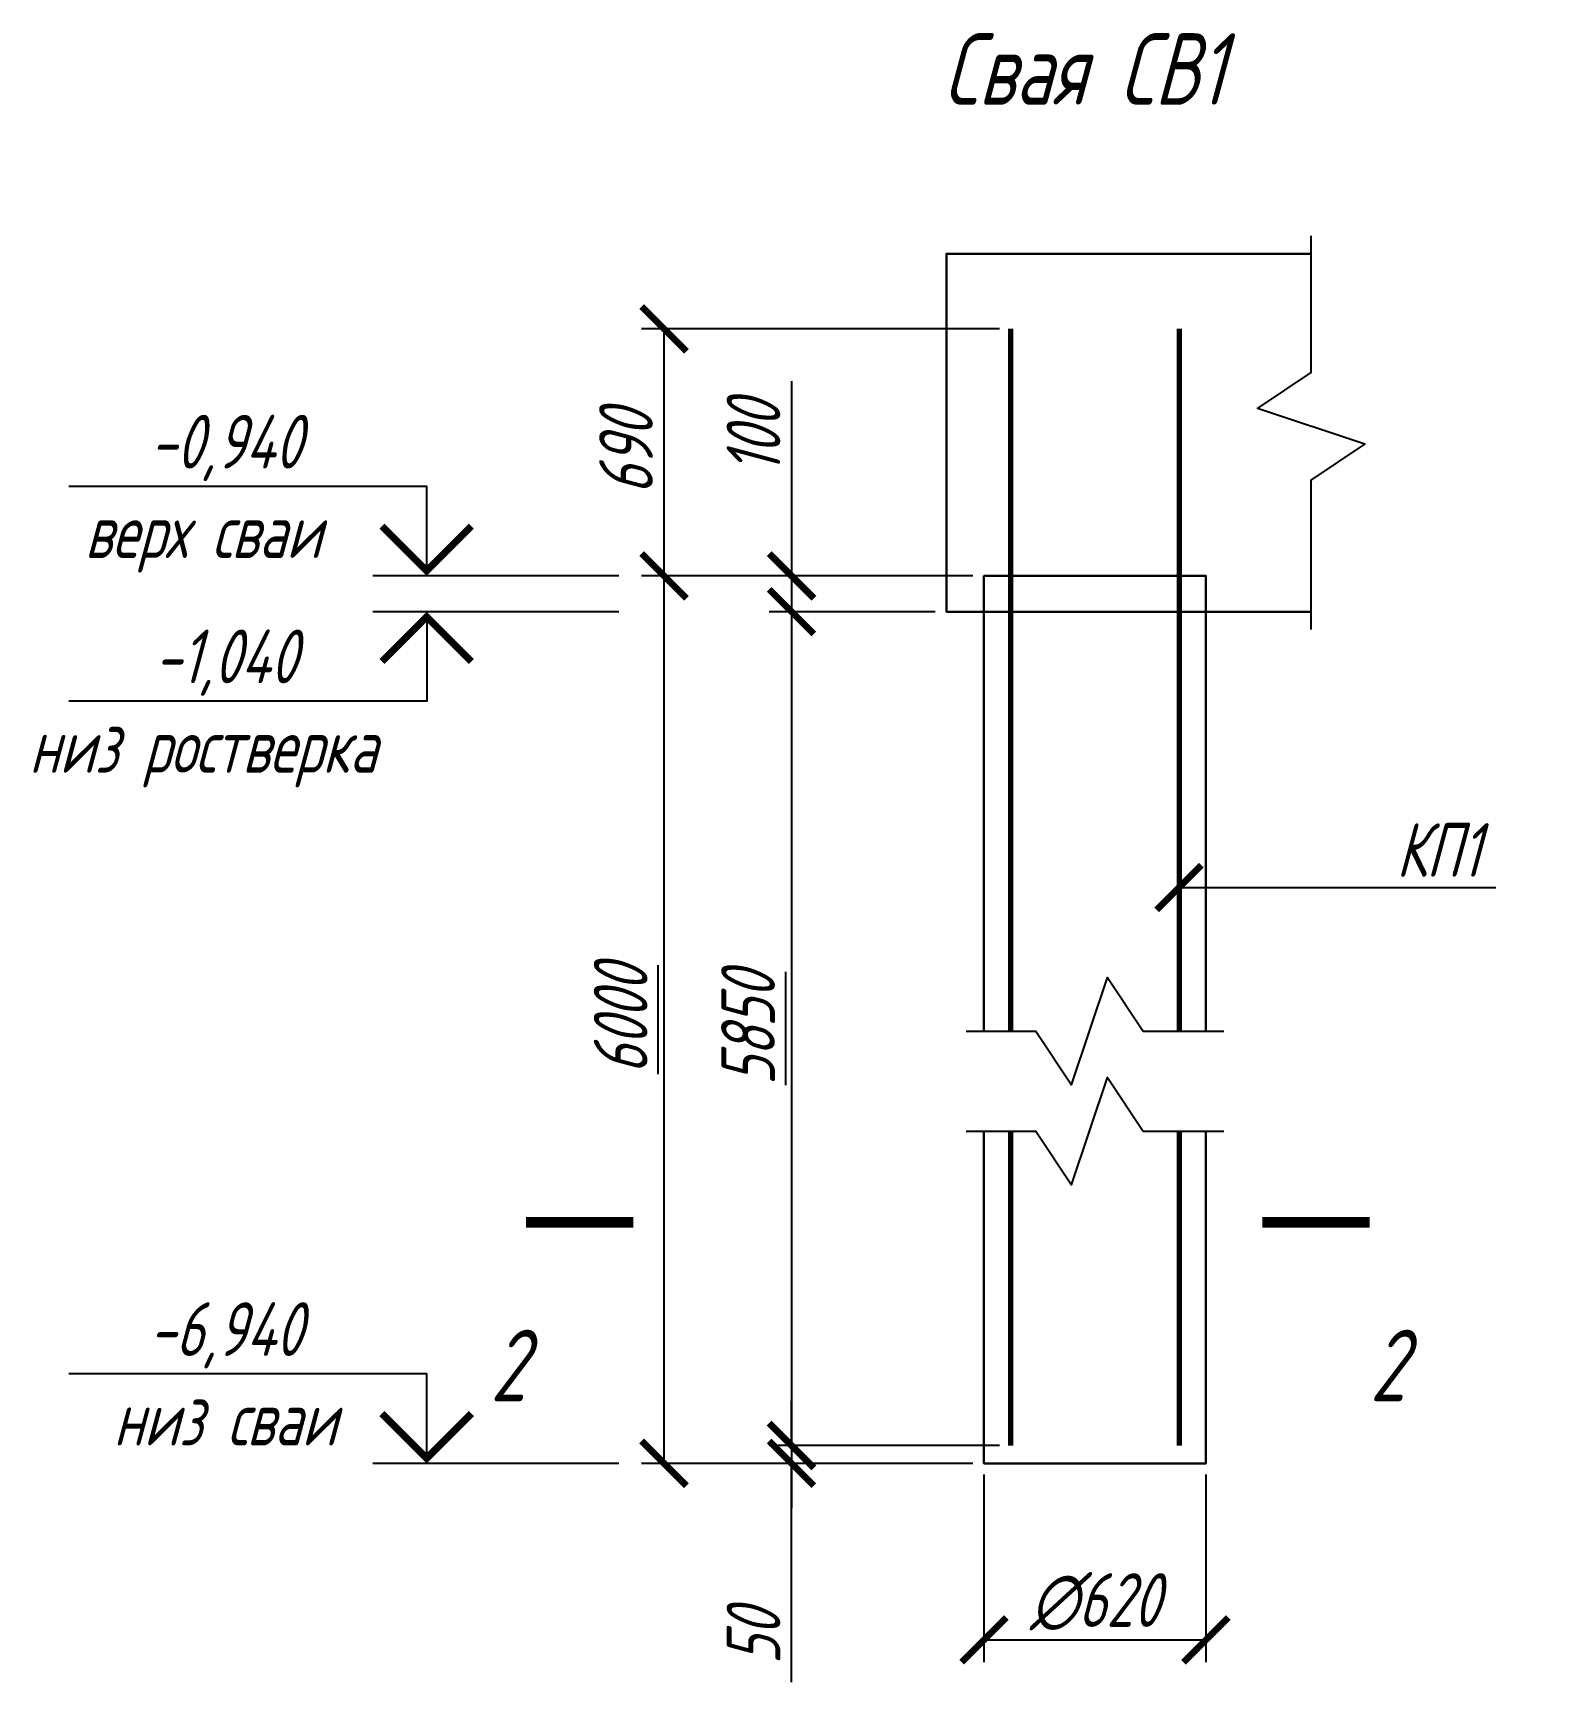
# Model space of a CAD drawing. Header units: millimetres. Extents: x 18535 to 117897, y 11356 to 27315.
# Drawn here: x 48707 to 52909, y 13783 to 18390 of the extents above; entities that cross this region are included whole.
import ezdxf
from ezdxf import colors
from ezdxf.entities.mleader import LeaderData, LeaderLine
from ezdxf.enums import TextEntityAlignment as Align
from ezdxf.math import Vec2, Vec3

# ---------------------------------------------------------------- set-up
doc = ezdxf.new("R2010")
doc.units = ezdxf.units.MM
for name, color, linetype, lineweight in [('Dimensions', 1, 'Continuous', 25), ('Обозначения', 102, 'Continuous', 25), ('Основная', 134, 'Continuous', 70)]:
    doc.layers.add(name, color=color, linetype=linetype, lineweight=lineweight)
doc.styles.add('!Жартун', font='simplex.shx', dxfattribs={"width": 0.7, "oblique": 15, "height": 3})
doc.styles.add('Build', font='simplex.shx', dxfattribs={"width": 0.7, "oblique": 15})
doc.styles.get("Standard").update_dxf_attribs({"font": 'simplex.shx', "width": 0.7, "oblique": 15, "height": 3})
doc.dimstyles.new('!Жартун_размер', dxfattribs={"dimtxt": 3, "dimasz": 2.5, "dimexe": 1.25, "dimexo": 0.625, "dimtad": 1, "dimdec": 0, "dimtxsty": '!Жартун', "dimblk": 'ARCHTICK', "dimcen": 2.5, "dimaunit": 1, "dimadec": 0, "dimazin": 0, "dimtfac": 1, "dimtdec": 0, "dimtix": 1, "dimtmove": 1, "dimatfit": 2, "dimldrblk": 'NONE', "dimfxl": 1, "dimtfill": 1, "dimlwd": 25, "dimarcsym": 0})

msp = doc.modelspace()

# ---------------------------------------------------------------- texts
at = {"layer": 'Dimensions', "style": 'Build', "oblique": 15, "width": 0.7}
msp.add_text('Свая СВ1', height=200, dxfattribs=at).set_placement((51642.2, 18189.6), align=Align.CENTER)
at = {"layer": 'Обозначения', "style": '!Жартун', "oblique": 15, "width": 0.7}
msp.add_text('2', height=200, dxfattribs=at).set_placement((50083.8, 14767.7), align=Align.TOP_RIGHT)
msp.add_text('2', height=200, dxfattribs=at).set_placement((52441.4, 14767.7), align=Align.TOP_LEFT)

# ---------------------------------------------------------------- blocks, each defined once
blk = doc.blocks.new('_ArchTick')
at = {"color": 0, "linetype": 'ByBlock', "const_width": 0.15}
blk.add_lwpolyline([(-0.5, -0.5), (0.5, 0.5)], dxfattribs=at)
blk = doc.blocks.new('*D144')
at = {"layer": 'Defpoints', "color": 0, "transparency": 16777216}
for p in [(51438.8, 14444.3), (50826, 14394.3), (51363.8, 14394.3)]:
    blk.add_point(p, dxfattribs=at)
at = {"layer": 'Обозначения', "color": 0, "linetype": 'Continuous', "lineweight": 25, "transparency": 16777216}
for p, q in [((50826, 14444.3), (50826, 14569.3)), ((50826, 14444.3), (50826, 14394.3)), ((50826, 14444.3), (50826, 14394.3)), ((50826, 14394.3), (50826, 14269.3)), ((50826, 13783.4), (50826, 14394.3))]:
    blk.add_line(p, q, dxfattribs=at)
at = {"layer": 'Обозначения', "color": 0, "lineweight": -2, "transparency": 16777216}
for p, q in [((51407.5, 14444.3), (50763.5, 14444.3)), ((51332.5, 14394.3), (50763.5, 14394.3))]:
    blk.add_line(p, q, dxfattribs=at)
at = {"layer": 'Обозначения', "color": 0, "lineweight": 25, "transparency": 16777216, "xscale": 125, "yscale": 125, "zscale": 125}
for p, rotation in [((50826, 14444.3), 270), ((50826, 14394.3), 90)]:
    blk.add_blockref('_ArchTick', p, dxfattribs=dict(at, rotation=rotation))
at = {"layer": 'Обозначения', "color": 0, "transparency": 16777216, "insert": (50719.7, 13909.6), "char_height": 150, "attachment_point": 5, "rotation": 90, "style": '!Жартун', "bg_fill": 3, "box_fill_scale": 1.1, "bg_fill_color": 256, "bg_fill_true_color": 13158600, "bg_fill_transparency": 0}
blk.add_mtext('50', dxfattribs=at)
blk = doc.blocks.new('_None')
blk = doc.blocks.new('*D145')
at = {"layer": 'Defpoints', "color": 0, "transparency": 16777216}
for p in [(51363.8, 14394.3), (51983.8, 14394.3), (51983.8, 13901.2)]:
    blk.add_point(p, dxfattribs=at)
at = {"layer": 'Обозначения', "color": 0, "lineweight": -2, "transparency": 16777216}
for p, q in [((51363.8, 14363), (51363.8, 13838.7)), ((51983.8, 14363), (51983.8, 13838.7))]:
    blk.add_line(p, q, dxfattribs=at)
at = {"layer": 'Обозначения', "color": 0, "linetype": 'Continuous', "lineweight": 25, "transparency": 16777216}
blk.add_line((51363.8, 13901.2), (51983.8, 13901.2), dxfattribs=at)
at = {"layer": 'Обозначения', "color": 0, "lineweight": 25, "transparency": 16777216, "xscale": 125, "yscale": 125, "zscale": 125, "rotation": 180}
blk.add_blockref('_ArchTick', (51363.8, 13901.2), dxfattribs=at)
at = {"layer": 'Обозначения', "color": 0, "lineweight": 25, "transparency": 16777216, "xscale": 125, "yscale": 125, "zscale": 125}
blk.add_blockref('_ArchTick', (51983.8, 13901.2), dxfattribs=at)
at = {"layer": 'Обозначения', "color": 0, "transparency": 16777216, "insert": (51673.8, 14007.5), "char_height": 150, "attachment_point": 5, "style": '!Жартун', "bg_fill": 3, "box_fill_scale": 1.1, "bg_fill_color": 256, "bg_fill_true_color": 13158600, "bg_fill_transparency": 0}
blk.add_mtext('∅620', dxfattribs=at)
blk = doc.blocks.new('*U150')
at = {"color": 0, "linetype": 'ByBlock', "lineweight": -2}
blk.add_line((3, 0), (16.745, 0), dxfattribs=at)
blk.add_lwpolyline([(13.745, 0), (13.745, 5), (33.745, 5)], dxfattribs=at)
blk.add_lwpolyline([(11.245, 2.783, 0.4, 0.4, 0), (13.745, 0.283, 0.4, 0.4, 0), (16.245, 2.783, 0.4, 0.4, 0)], format="xyseb", dxfattribs=at)
at = {"color": 0, "linetype": 'ByBlock', "lineweight": -2, "oblique": 15}
for tag, p in [('ОТМЕТКА', (24.995, 7.5)), ('НТЕКСТ', (26.243, 2.5))]:
    blk.add_attdef(tag, text='', height=3, dxfattribs=at).set_placement(p, align=Align.MIDDLE_CENTER)
blk = doc.blocks.new('*D146')
at = {"layer": 'Defpoints', "color": 0, "transparency": 16777216}
for p in [(50469.8, 17563.5), (51438.8, 17563.5), (51363.8, 16873.5)]:
    blk.add_point(p, dxfattribs=at)
at = {"layer": 'Обозначения', "color": 0, "lineweight": -2, "transparency": 16777216}
for p, q in [((51407.5, 17563.5), (50407.3, 17563.5)), ((51332.5, 16873.5), (50407.3, 16873.5))]:
    blk.add_line(p, q, dxfattribs=at)
at = {"layer": 'Обозначения', "color": 0, "linetype": 'Continuous', "lineweight": 25, "transparency": 16777216}
blk.add_line((50469.8, 16873.5), (50469.8, 17563.5), dxfattribs=at)
at = {"layer": 'Обозначения', "color": 0, "lineweight": 25, "transparency": 16777216, "xscale": 125, "yscale": 125, "zscale": 125}
for p, rotation in [((50469.8, 17563.5), 90), ((50469.8, 16873.5), 270)]:
    blk.add_blockref('_ArchTick', p, dxfattribs=dict(at, rotation=rotation))
at = {"layer": 'Обозначения', "color": 0, "transparency": 16777216, "insert": (50363.6, 17218.5), "char_height": 150, "attachment_point": 5, "rotation": 90, "style": '!Жартун', "bg_fill": 3, "box_fill_scale": 1.1, "bg_fill_color": 256, "bg_fill_true_color": 13158600, "bg_fill_transparency": 0}
blk.add_mtext('690', dxfattribs=at)
blk = doc.blocks.new('*D147')
at = {"layer": 'Defpoints', "color": 0, "transparency": 16777216}
for p in [(51363.8, 16873.5), (50826, 16773.5), (51258.8, 16773.5)]:
    blk.add_point(p, dxfattribs=at)
at = {"layer": 'Обозначения', "color": 0, "linetype": 'Continuous', "lineweight": 25, "transparency": 16777216}
for p, q in [((50826, 17417.5), (50826, 16873.5)), ((50826, 16873.5), (50826, 16773.5))]:
    blk.add_line(p, q, dxfattribs=at)
at = {"layer": 'Обозначения', "color": 0, "lineweight": -2, "transparency": 16777216}
for p, q in [((51332.5, 16873.5), (50763.5, 16873.5)), ((51227.5, 16773.5), (50763.5, 16773.5))]:
    blk.add_line(p, q, dxfattribs=at)
at = {"layer": 'Обозначения', "color": 0, "lineweight": 25, "transparency": 16777216, "xscale": 125, "yscale": 125, "zscale": 125}
for p, rotation in [((50826, 16873.5), 90), ((50826, 16773.5), 270)]:
    blk.add_blockref('_ArchTick', p, dxfattribs=dict(at, rotation=rotation))
at = {"layer": 'Обозначения', "color": 0, "transparency": 16777216, "insert": (50719.7, 17260), "char_height": 150, "attachment_point": 5, "rotation": 90, "style": '!Жартун', "bg_fill": 3, "box_fill_scale": 1.1, "bg_fill_color": 256, "bg_fill_true_color": 13158600, "bg_fill_transparency": 0}
blk.add_mtext('100', dxfattribs=at)
blk = doc.blocks.new('*D148')
at = {"layer": 'Defpoints', "color": 0, "transparency": 16777216}
for p in [(51258.8, 16773.5), (50826, 14444.3), (51363.8, 14444.3)]:
    blk.add_point(p, dxfattribs=at)
at = {"layer": 'Обозначения', "color": 0, "lineweight": -2, "transparency": 16777216}
for p, q in [((51227.5, 16773.5), (50763.5, 16773.5)), ((51332.5, 14444.3), (50763.5, 14444.3))]:
    blk.add_line(p, q, dxfattribs=at)
at = {"layer": 'Обозначения', "color": 0, "linetype": 'Continuous', "lineweight": 25, "transparency": 16777216}
blk.add_line((50826, 16773.5), (50826, 14444.3), dxfattribs=at)
at = {"layer": 'Обозначения', "color": 0, "lineweight": 25, "transparency": 16777216, "xscale": 125, "yscale": 125, "zscale": 125}
for p, rotation in [((50826, 16773.5), 90), ((50826, 14444.3), 270)]:
    blk.add_blockref('_ArchTick', p, dxfattribs=dict(at, rotation=rotation))
at = {"layer": 'Обозначения', "color": 0, "transparency": 16777216, "insert": (50704.7, 15608.9), "char_height": 150, "attachment_point": 5, "rotation": 90, "style": '!Жартун', "bg_fill": 3, "box_fill_scale": 1.1, "bg_fill_color": 256, "bg_fill_true_color": 13158600, "bg_fill_transparency": 0}
blk.add_mtext('\\L5850', dxfattribs=at)
blk = doc.blocks.new('*D149')
at = {"layer": 'Defpoints', "color": 0, "transparency": 16777216}
for p in [(50469.8, 16873.5), (51363.8, 16873.5), (51363.8, 14394.3)]:
    blk.add_point(p, dxfattribs=at)
at = {"layer": 'Обозначения', "color": 0, "lineweight": -2, "transparency": 16777216}
for p, q in [((51332.5, 16873.5), (50407.3, 16873.5)), ((51332.5, 14394.3), (50407.3, 14394.3))]:
    blk.add_line(p, q, dxfattribs=at)
at = {"layer": 'Обозначения', "color": 0, "linetype": 'Continuous', "lineweight": 25, "transparency": 16777216}
blk.add_line((50469.8, 14394.3), (50469.8, 16873.5), dxfattribs=at)
at = {"layer": 'Обозначения', "color": 0, "lineweight": 25, "transparency": 16777216, "xscale": 125, "yscale": 125, "zscale": 125}
for p, rotation in [((50469.8, 16873.5), 90), ((50469.8, 14394.3), 270)]:
    blk.add_blockref('_ArchTick', p, dxfattribs=dict(at, rotation=rotation))
at = {"layer": 'Обозначения', "color": 0, "transparency": 16777216, "insert": (50348.6, 15633.9), "char_height": 150, "attachment_point": 5, "rotation": 90, "style": '!Жартун', "bg_fill": 3, "box_fill_scale": 1.1, "bg_fill_color": 256, "bg_fill_true_color": 13158600, "bg_fill_transparency": 0}
blk.add_mtext('\\L6000', dxfattribs=at)
blk = doc.blocks.new('*U344')
at = {"color": 0, "linetype": 'ByBlock', "lineweight": -2}
blk.add_line((3, 0), (16.745, 0), dxfattribs=at)
blk.add_lwpolyline([(13.745, 0), (13.745, 5), (33.745, 5)], dxfattribs=at)
blk.add_lwpolyline([(11.245, 2.783, 0.4, 0.4, 0), (13.745, 0.283, 0.4, 0.4, 0), (16.245, 2.783, 0.4, 0.4, 0)], format="xyseb", dxfattribs=at)
at = {"color": 0, "linetype": 'ByBlock', "lineweight": -2, "oblique": 15}
for tag, p in [('ОТМЕТКА', (24.995, 7.5)), ('НТЕКСТ', (25.008, 2.5))]:
    blk.add_attdef(tag, text='', height=3, dxfattribs=at).set_placement(p, align=Align.MIDDLE_CENTER)
blk = doc.blocks.new('*U308')
at = {"color": 0, "linetype": 'ByBlock', "lineweight": -2}
blk.add_line((3, 0), (16.745, 0), dxfattribs=at)
blk.add_lwpolyline([(11.245, -2.783, 0.4, 0.4, 0), (13.745, -0.283, 0.4, 0.4, 0), (16.245, -2.783, 0.4, 0.4, 0)], format="xyseb", dxfattribs=at)
blk.add_lwpolyline([(13.745, 0), (13.745, -5), (33.745, -5)], dxfattribs=at)
at = {"color": 0, "linetype": 'ByBlock', "lineweight": -2, "oblique": 15}
for tag, p in [('ОТМЕТКА', (24.995, -2.5)), ('НТЕКСТ', (26.243, -7.5))]:
    blk.add_attdef(tag, text='', height=3, dxfattribs=at).set_placement(p, align=Align.MIDDLE_CENTER)

# ---------------------------------------------------------------- linework, layer by layer
at = {"layer": 'Обозначения'}
for points in [[(52277.8, 16723.5), (52277.8, 17141.4), (52427.8, 17241.4), (52127.8, 17341.4), (52277.8, 17441.4), (52277.8, 17823.5)], [(51313.8, 15601.4), (51508.6, 15601.4), (51608.6, 15451.4), (51708.6, 15751.4), (51808.6, 15601.4), (52033.8, 15601.4)], [(51313.8, 15322.1), (51508.6, 15322.1), (51608.6, 15172.1), (51708.6, 15472.1), (51808.6, 15322.1), (52033.8, 15322.1)]]:
    msp.add_lwpolyline(points, dxfattribs=at)
at = {"layer": 'Обозначения', "lineweight": 30}
for points in [[(52277.8, 16773.5), (51258.8, 16773.5), (51258.8, 17773.5), (52277.8, 17773.5)], [(51363.8, 15601.4), (51363.8, 16873.5), (51983.8, 16873.5), (51983.8, 15601.4)], [(51983.8, 15322.1), (51983.8, 14394.3), (51363.8, 14394.3), (51363.8, 15322.1)]]:
    msp.add_lwpolyline(points, dxfattribs=at)
at = {"layer": 'Обозначения'}
msp.add_lwpolyline([(52141.4, 15067.7, 30, 30, 0), (52441.4, 15067.7, 30, 30, 0), (52341.4, 15067.7, 0, 40, 0), (52341.4, 14867.7, 0, 0, 0), (52341.4, 14567.7, 0, 0, 0)], format="xyseb", dxfattribs=at)
at = {"layer": 'Основная'}
for points in [[(51438.8, 15601.4), (51438.8, 17563.5)], [(51908.8, 17563.5), (51908.8, 15601.4)], [(51438.8, 14444.3), (51438.8, 15322.1)], [(51908.8, 15322.1), (51908.8, 14444.3)]]:
    msp.add_lwpolyline(points, dxfattribs=at)

# ---------------------------------------------------------------- block references
at = {"layer": 'Dimensions'}
ref = msp.add_blockref('*U150', (50493.9, 16873.5), dxfattribs=dict(at, xscale=-50, yscale=50, zscale=50))
ref.add_attrib('ОТМЕТКА', '-0,940', dxfattribs={"layer": '0', "color": 0, "linetype": 'ByBlock', "lineweight": -2, "height": 150, "style": 'Build', "oblique": 15, "width": 0.7}).set_placement((49244.2, 17248.5), align=Align.MIDDLE_CENTER)
ref.add_attrib('НТЕКСТ', 'верх сваи', dxfattribs={"layer": '0', "color": 0, "linetype": 'ByBlock', "lineweight": -2, "height": 150, "style": 'Build', "oblique": 15, "width": 0.7}).set_placement((49181.8, 16998.5), align=Align.MIDDLE_CENTER)

msp.set_redraw_order([(e.dxf.handle, doc.entitydb.next_handle()) for e in msp.query("TEXT MTEXT ATTDEF DIMENSION ARC_DIMENSION")])  # texts and dimensions are drawn at this point

# ---------------------------------------------------------------- leaders
at = {"layer": 'Обозначения'}
ml = msp.add_multileader_mtext('Standard', dxfattribs=at)
ml.set_content('КП1', color=256, style='!Жартун')
ml.set_leader_properties()
ml.set_arrow_properties(name='ARCHTICK')
ml.build(insert=Vec2(0, 0))
ml.multileader.update_dxf_attribs({"text_left_attachment_type": 6, "text_right_attachment_type": 6, "dogleg_length": 2, "arrow_head_size": 125, "scale": 50})
ctx = ml.context
ctx.base_point, ctx.scale, ctx.char_height, ctx.arrow_head_size, ctx.landing_gap_size, ctx.plane_origin = Vec3(52415.2, 16003), 50, 150, 125, 100, Vec3(54058.8, 16003)
ctx.left_attachment, ctx.right_attachment = 6, 6
notes = []
notes.append((ctx, [(0, (1, 1, 0), (52315.2, 16003), (1, 0), 100, [(1, [(51908.8, 16003)], 0, [])])]))
ctx.mtext.insert, ctx.mtext.flow_direction = Vec3(52515.2, 16183), 5
for ctx, leaders in notes:
    for number, flags, end, landing, length, lines in leaders:
        leader = LeaderData()
        leader.index, (leader.has_last_leader_line, leader.has_dogleg_vector, leader.attachment_direction) = number, flags
        leader.last_leader_point, leader.dogleg_vector, leader.dogleg_length = Vec3(end), Vec3(landing), length
        for number, points, colour, breaks in lines:
            line = LeaderLine()
            line.index, line.vertices, line.color, line.breaks = number, Vec3.list(points), colors.encode_raw_color(colour), breaks
            leader.lines.append(line)
        ctx.leaders.append(leader)

# ---------------------------------------------------------------- next in the draw order: dimensions: what is measured, and where the dimension line sits
dim = msp.add_linear_dim(base=(50469.8, 17563.5), p1=(51363.8, 16873.5), p2=(51438.8, 17563.5), angle=90, dimstyle='!Жартун_размер', dxfattribs=at)
dim.commit()
dim.dimension.update_dxf_attribs({"geometry": '*D146', "text_midpoint": (50363.6, 17218.5)})
dim = msp.add_linear_dim(base=(50826, 14394.3), p1=(51438.8, 14444.3), p2=(51363.8, 14394.3), angle=90, dimstyle='!Жартун_размер', dxfattribs=at)
dim.commit()
dim.dimension.update_dxf_attribs({"geometry": '*D144', "text_midpoint": (50834.8, 13909.6), "dimtype": 160})

# ---------------------------------------------------------------- next in the draw order: dimensions: what is measured, and where the dimension line sits
dim = msp.add_linear_dim(base=(50826, 16773.5), p1=(51363.8, 16873.5), p2=(51258.8, 16773.5), angle=90, dimstyle='!Жартун_размер', dxfattribs=at)
dim.commit()
dim.dimension.update_dxf_attribs({"geometry": '*D147', "text_midpoint": (50772.3, 17260), "dimtype": 160})
dim = msp.add_linear_dim(base=(51983.8, 13901.2), p1=(51363.8, 14394.3), p2=(51983.8, 14394.3), text='∅<>', dimstyle='!Жартун_размер', dxfattribs=at)
dim.commit()
dim.dimension.update_dxf_attribs({"geometry": '*D145', "text_midpoint": (51673.8, 14007.5)})

# ---------------------------------------------------------------- next in the draw order: dimensions: what is measured, and where the dimension line sits
dim = msp.add_linear_dim(base=(50826, 14444.3), p1=(51258.8, 16773.5), p2=(51363.8, 14444.3), angle=90, text='%%U5850', dimstyle='!Жартун_размер', dxfattribs=at)
dim.commit()
dim.dimension.update_dxf_attribs({"geometry": '*D148', "text_midpoint": (50704.7, 15608.9)})

# ---------------------------------------------------------------- next in the draw order: dimensions: what is measured, and where the dimension line sits
dim = msp.add_linear_dim(base=(50469.8, 16873.5), p1=(51363.8, 14394.3), p2=(51363.8, 16873.5), angle=90, text='%%u6000', dimstyle='!Жартун_размер', dxfattribs=at)
dim.commit()
dim.dimension.update_dxf_attribs({"geometry": '*D149', "text_midpoint": (50348.6, 15633.9)})

# ---------------------------------------------------------------- next in the draw order: linework, layer by layer
msp.add_lwpolyline([(50383.8, 15067.7, 30, 30, 0), (50083.8, 15067.7, 30, 30, 0), (50183.8, 15067.7, 0, 40, 0), (50183.8, 14867.7, 0, 0, 0), (50183.8, 14567.7, 0, 0, 0)], format="xyseb", dxfattribs=at)

# ---------------------------------------------------------------- next in the draw order: block references
at = {"layer": 'Dimensions'}
ref = msp.add_blockref('*U308', (50493.9, 16773.5), dxfattribs=dict(at, xscale=-50, yscale=50, zscale=50))
ref.add_attrib('ОТМЕТКА', '-1,040', dxfattribs={"layer": '0', "color": 0, "linetype": 'ByBlock', "lineweight": -2, "height": 150, "style": 'Build', "oblique": 15, "width": 0.7}).set_placement((49244.2, 16648.5), align=Align.MIDDLE_CENTER)
ref.add_attrib('НТЕКСТ', 'низ ростверка', dxfattribs={"layer": '0', "color": 0, "linetype": 'ByBlock', "lineweight": -2, "height": 150, "style": 'Build', "oblique": 15, "width": 0.7}).set_placement((49181.8, 16398.5), align=Align.MIDDLE_CENTER)
ref = msp.add_blockref('*U344', (50493.9, 14394.3), dxfattribs=dict(at, xscale=-50, yscale=50, zscale=50))
ref.add_attrib('ОТМЕТКА', '-6,940', dxfattribs={"layer": '0', "color": 0, "linetype": 'ByBlock', "lineweight": -2, "height": 150, "style": 'Build', "oblique": 15, "width": 0.7}).set_placement((49244.2, 14769.3), align=Align.MIDDLE_CENTER)
ref.add_attrib('НТЕКСТ', 'низ сваи', dxfattribs={"layer": '0', "color": 0, "linetype": 'ByBlock', "lineweight": -2, "height": 150, "style": 'Build', "oblique": 15, "width": 0.7}).set_placement((49243.6, 14519.3), align=Align.MIDDLE_CENTER)

doc.saveas('drawing.dxf')
